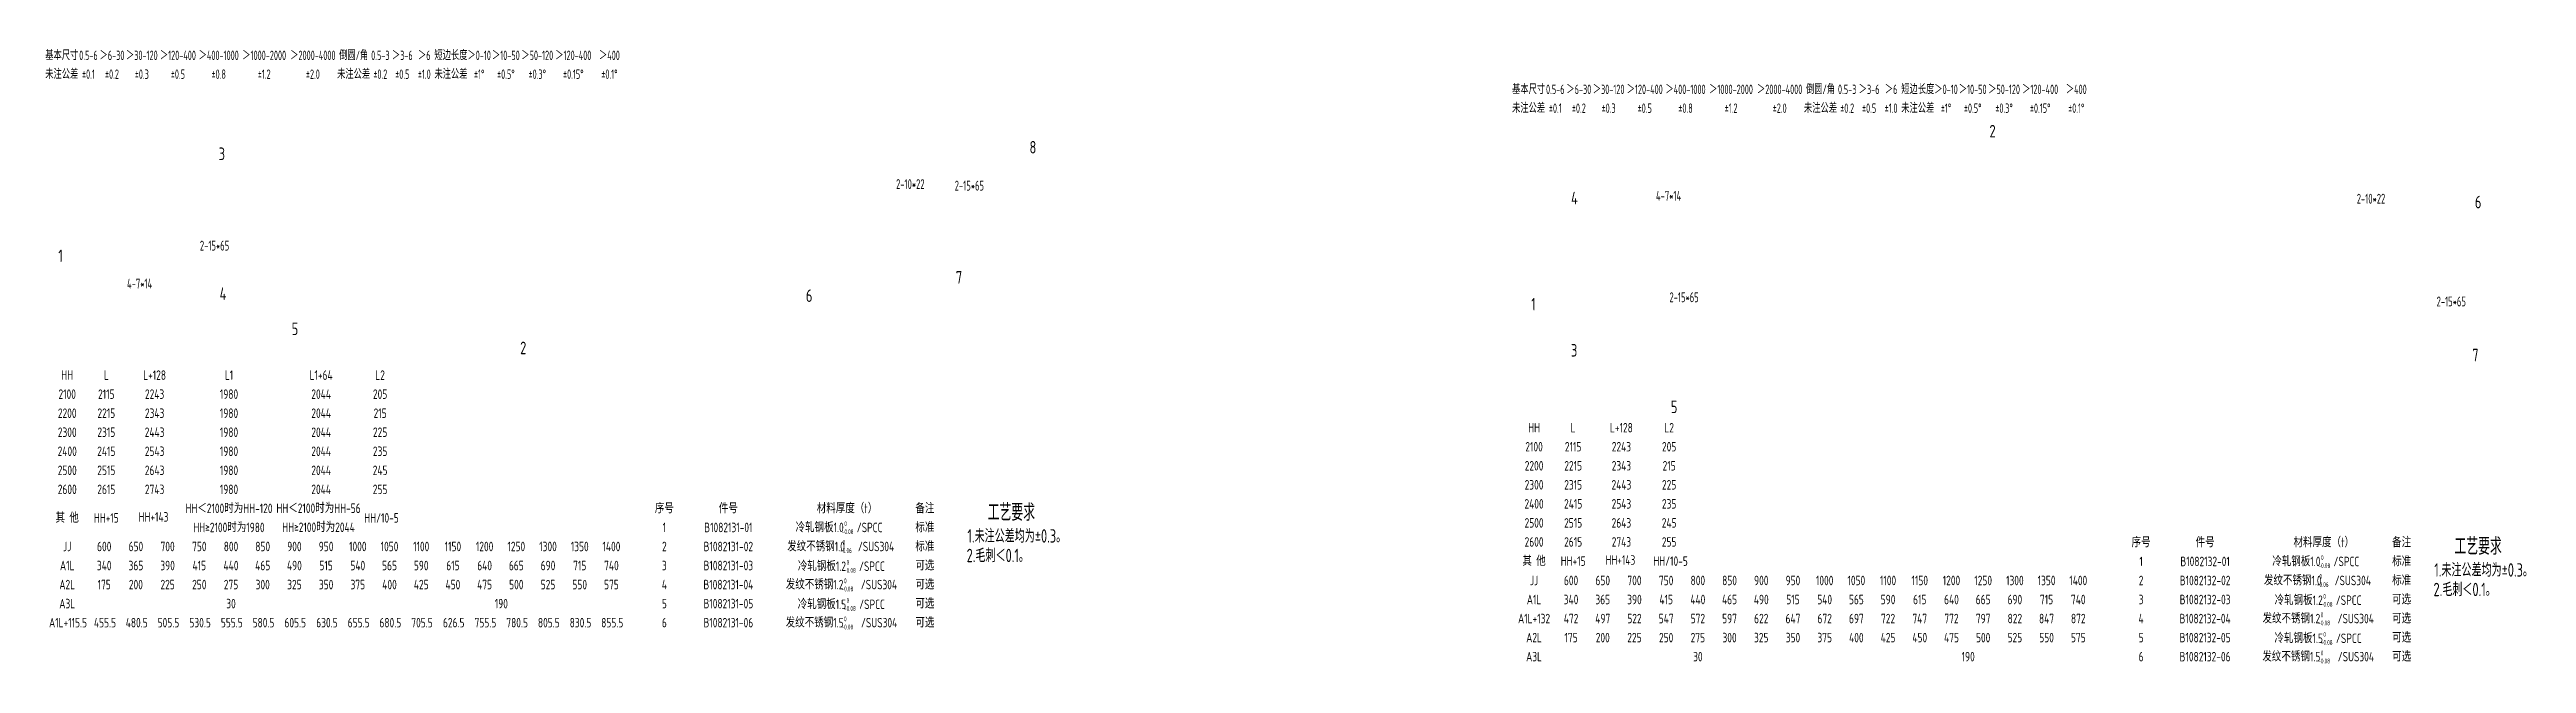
# Model space of a CAD drawing. Header units: inches. Extents: x 14216 to 120088, y -28688 to 23559.
# Drawn here: x 18645 to 25677, y -15624 to -13884 of the extents above; entities that cross this region are included whole.
import ezdxf
from ezdxf.enums import TextEntityAlignment as Align

# ---------------------------------------------------------------- set-up
doc = ezdxf.new("R2010")
doc.units = ezdxf.units.IN
doc.header["$LTSCALE"] = 0.3
doc.header["$MEASUREMENT"] = 0
for name, color, linetype in [('1粗实线', 4, 'Continuous'), ('2', 2, 'Continuous'), ('2细实线', 2, 'Continuous')]:
    doc.layers.add(name, color=color, linetype=linetype)
doc.layers.add('粗实线', color=7, linetype='Continuous', lineweight=30)
doc.styles.add('HZ', font='isocp2.shx', dxfattribs={"width": 0.7, "bigfont": 'hztxt.shx'})

msp = doc.modelspace()

# ---------------------------------------------------------------- texts
at = {"layer": '1粗实线', "color": 4, "style": 'HZ', "width": 0.8}
for s, p in [('2', (24152.2, -14132.9)), ('3', (19125, -14197.1)), ('8', (21426.9, -14178.4)), ('4', (22964.4, -14322.7)), ('6', (25530.4, -14333.9)), ('1', (18669.6, -14486.4)), ('7', (21217.7, -14547.3)), ('4', (19127.7, -14593.8)), ('6', (20792.1, -14599.4)), ('1', (22851.2, -14623.3)), ('5', (19332.2, -14693.4)), ('2', (19980.8, -14747.6)), ('3', (22964.1, -14754.3)), ('7', (25522.7, -14767.9)), ('5', (23247.6, -14914.8))]:
    msp.add_text(s, height=35.6, dxfattribs=at).set_placement(p)
at = {"layer": '1粗实线', "color": 6, "char_height": 28, "attachment_point": 5, "style": 'HZ'}
for s, insert in [('\\A1;2-10*22', (21088.5, -14265.2)), ('\\A1;2-15*65', (21256.1, -14269.6)), ('\\A1;4-7*14', (23241.2, -14298.4)), ('\\A1;2-10*22', (25235.4, -14306.6)), ('\\A1;2-15*65', (19113.2, -14439.7)), ('\\A1;4-7*14', (18900.5, -14547.5)), ('\\A1;2-15*65', (23285.2, -14586.1)), ('\\A1;2-15*65', (25463.2, -14598.1))]:
    msp.add_mtext(s, dxfattribs=dict(at, insert=insert))
at = {"layer": '2', "style": 'HZ', "width": 0.8}
for s, p in [('HH', (18694.9, -14806.9)), ('L', (18805.9, -14806.9)), ('L+128', (18943, -14806.9)), ('L1', (19154.2, -14806.9)), ('L1+64', (19415.8, -14806.9)), ('L2', (19583.2, -14806.9)), ('2200', (18694.9, -14914.9)), ('2100', (18694.9, -14860.9)), ('2215', (18805.9, -14914.9)), ('2115', (18805.9, -14860.9)), ('2343', (18943, -14914.9)), ('2243', (18943, -14860.9)), ('1980', (19154.2, -14860.9)), ('1980', (19154.2, -14914.9)), ('2044', (19415.8, -14860.9)), ('2044', (19415.8, -14914.9)), ('205', (19583.2, -14860.9)), ('215', (19583.2, -14914.9)), ('2300', (18694.9, -14968.9)), ('2315', (18805.9, -14968.9)), ('2443', (18943, -14968.9)), ('1980', (19154.2, -14968.9)), ('2044', (19415.8, -14968.9)), ('225', (19583.2, -14968.9)), ('HH', (22859.3, -14956)), ('L', (22970.3, -14956)), ('L+128', (23107.3, -14956)), ('L2', (23242.8, -14956)), ('2400', (18694.9, -15022.9)), ('2415', (18805.9, -15022.9)), ('2543', (18943, -15022.9)), ('1980', (19154.2, -15022.9)), ('2044', (19415.8, -15022.9)), ('235', (19583.2, -15022.9)), ('2100', (22859.3, -15010)), ('2115', (22970.3, -15010)), ('2243', (23107.3, -15010)), ('205', (23242.8, -15010)), ('2500', (18694.9, -15076.9)), ('2600', (18694.9, -15130.9)), ('2515', (18805.9, -15076.9)), ('2615', (18805.9, -15130.9)), ('2643', (18943, -15076.9)), ('2743', (18943, -15130.9)), ('1980', (19154.2, -15076.9)), ('1980', (19154.2, -15130.9)), ('2044', (19415.8, -15076.9)), ('2044', (19415.8, -15130.9)), ('245', (19583.2, -15076.9)), ('255', (19583.2, -15130.9)), ('2300', (22859.3, -15118)), ('2200', (22859.3, -15064)), ('2315', (22970.3, -15118)), ('2215', (22970.3, -15064)), ('2443', (23107.3, -15118)), ('2343', (23107.3, -15064)), ('225', (23242.8, -15118)), ('215', (23242.8, -15064)), ('HH＜2100时为HH-120', (19154.2, -15184.9)), ('HH＜2100时为HH-56', (19408.4, -15184.4)), ('序号', (20390.2, -15184.9)), ('件号', (20571.9, -15184.9)), ('材料厚度（t）', (20908.8, -15184.9)), ('备注', (21129.8, -15184.9)), ('2400', (22859.3, -15172)), ('2415', (22970.3, -15172)), ('2543', (23107.3, -15172)), ('235', (23242.8, -15172)), ('其 他', (18694.9, -15211.9)), ('HH+15', (18805.9, -15211.9)), ('HH+143', (18939.9, -15209)), ('HH≥2100时为1980', (19154.2, -15238.9)), ('HH≥2100时为2044', (19408.4, -15238.4)), ('HH/10-5', (19587.3, -15211.9)), ('1', (20390.2, -15238.9)), ('B1082131-01', (20571.9, -15238.9)), ('冷轧钢板1.0   /SPCC', (20886.1, -15238.9)), ('标准', (21129.8, -15238.9)), ('2500', (22859.3, -15226)), ('2515', (22970.3, -15226)), ('2643', (23107.3, -15226)), ('245', (23242.8, -15226)), ('2', (20390.2, -15292.9)), ('B1082131-02', (20571.9, -15292.9)), ('发纹不锈钢1.0   /SUS304 ', (20896.9, -15292.9)), ('标准', (21129.8, -15292.9)), ('其 他', (22859.3, -15334.3)), ('2600', (22859.3, -15280)), ('HH+15', (22970.3, -15334.3)), ('2615', (22970.3, -15280)), ('HH+143', (23104.3, -15331.3)), ('2743', (23107.3, -15280)), ('HH/10-5', (23246.9, -15334.3)), ('255', (23242.8, -15280)), ('序号', (24582.7, -15281.3)), ('1', (24582.7, -15335.3)), ('B1082132-01', (24764.4, -15335.3)), ('件号', (24764.4, -15281.3)), ('冷轧钢板1.0   /SPCC', (25078.6, -15335.3)), ('材料厚度（t）', (25101.3, -15281.3)), ('标准', (25322.4, -15335.3)), ('备注', (25322.4, -15281.3)), ('4', (20390.2, -15400.9)), ('3', (20390.2, -15346.9)), ('B1082131-04', (20571.9, -15400.9)), ('B1082131-03', (20571.9, -15346.9)), ('发纹不锈钢1.2    /SUS304 ', (20899.1, -15400.9)), ('冷轧钢板1.2   /SPCC', (20892.6, -15348.9)), ('可选', (21129.8, -15346.9)), ('可选', (21129.8, -15400.9)), ('2', (24582.7, -15389.3)), ('B1082132-02', (24764.4, -15389.3)), ('发纹不锈钢1.0   /SUS304 ', (25089.4, -15389.3)), ('标准', (25322.4, -15389.3)), ('5', (20390.2, -15454.9)), ('B1082131-05', (20571.9, -15454.9)), ('冷轧钢板1.5   /SPCC', (20892.6, -15456.9)), ('可选', (21129.8, -15454.9)), ('3', (24582.7, -15443.3)), ('B1082132-03', (24764.4, -15443.3)), ('冷轧钢板1.2   /SPCC', (25085.1, -15445.3)), ('可选', (25322.4, -15443.3)), ('6', (20390.2, -15508.9)), ('B1082131-06', (20571.9, -15508.9)), ('发纹不锈钢1.5    /SUS304 ', (20899.1, -15508.9)), ('可选', (21129.8, -15508.9)), ('4', (24582.7, -15497.3)), ('5', (24582.7, -15551.3)), ('B1082132-04', (24764.4, -15497.3)), ('B1082132-05', (24764.4, -15551.3)), ('发纹不锈钢1.2    /SUS304 ', (25091.6, -15497.3)), ('冷轧钢板1.5   /SPCC', (25085.1, -15553.3)), ('可选', (25322.4, -15497.3)), ('可选', (25322.4, -15551.3)), ('6', (24582.7, -15605.3)), ('B1082132-06', (24764.4, -15605.3)), ('发纹不锈钢1.5    /SUS304 ', (25091.6, -15605.3)), ('可选', (25322.4, -15605.3))]:
    msp.add_text(s, height=27, dxfattribs=at).set_placement(p, align=Align.MIDDLE_CENTER)
at = {"layer": '2', "color": 6, "style": 'HZ', "width": 0.75}
for s, p in [('1.未注公差均为±0.3。', (21250.6, -15282)), ('2.毛刺＜0.1。', (21248.4, -15337.4)), ('2.毛刺＜0.1。', (25412.8, -15433.8)), ('1.未注公差均为±0.3。', (25414.9, -15378.4))]:
    msp.add_text(s, height=38, dxfattribs=at).set_placement(p)
at = {"layer": '2', "char_height": 13.73, "attachment_point": 1, "style": 'HZ'}
for s, insert in [(' 0\\P-0.08', (20894.2, -15221.1)), (' 0\\P-0.06', (20889.6, -15274.6)), (' 0\\P-0.08', (25086.7, -15317.5)), (' 0\\P-0.08', (20893.5, -15383.5)), (' 0\\P-0.08', (20900.7, -15331)), (' 0\\P-0.06', (25082.1, -15371)), (' 0\\P-0.08', (20900.7, -15439)), (' 0\\P-0.08', (25093.2, -15427.4)), (' 0\\P-0.08', (20893.5, -15491.5)), (' 0\\P-0.08', (25086, -15479.9)), (' 0\\P-0.08', (25093.2, -15535.4)), (' 0\\P-0.08', (25086, -15587.9))]:
    msp.add_mtext(s, dxfattribs=dict(at, insert=insert))
at = {"layer": '2细实线', "linetype": 'ByBlock', "style": 'HZ', "width": 0.65}
for s, p in [('基本尺寸', (18679.5, -13900.1)), ('0.5-6', (18755.2, -13900.1)), ('＞6-30', (18822, -13900.1)), ('＞30-120', (18906.7, -13900.1)), ('＞120-400', (19009.2, -13900.1)), ('＞400-1000', (19125, -13900.1)), ('＞1000-2000', (19254.2, -13900.1)), ('＞2000-4000', (19392.3, -13900.1)), ('倒圆/角', (19508.1, -13900.1)), ('0.5-3', (19583.9, -13900.1)), ('＞3-6', (19646.2, -13900.1)), ('＞6', (19708.6, -13900.1)), ('短边长度', (19784.3, -13900.1)), ('＞0-10', (19864.5, -13900.1)), ('＞10-50', (19940.3, -13900.1)), ('＞50-120', (20029.4, -13900.1)), ('＞120-400', (20131.8, -13900.1)), ('＞400', (20234.3, -13900.1)), ('未注公差', (18679.5, -13953.5)), ('%%p0.1', (18755.2, -13953.5)), ('%%p0.2', (18822, -13953.5)), ('%%p0.3', (18906.7, -13953.5)), ('%%p0.5', (19009.2, -13953.5)), ('%%p0.8', (19125, -13953.5)), ('%%p1.2', (19254.2, -13953.5)), ('%%p2.0', (19392.3, -13953.5)), ('未注公差', (19508.1, -13953.5)), ('%%p0.2', (19583.9, -13953.5)), ('%%p0.5', (19646.2, -13953.5)), ('%%p1.0', (19708.6, -13953.5)), ('未注公差', (19784.3, -13953.5)), ('%%p1%%d', (19864.5, -13953.5)), ('%%p0.5%%d', (19940.3, -13953.5)), ('%%p0.3%%d', (20029.4, -13953.5)), ('%%p0.15%%d', (20131.8, -13953.5)), ('%%p0.1%%d', (20234.3, -13953.5)), ('基本尺寸', (22843.8, -13996.5)), ('0.5-6', (22919.6, -13996.5)), ('＞6-30', (22986.4, -13996.5)), ('＞30-120', (23071, -13996.5)), ('＞120-400', (23173.5, -13996.5)), ('＞400-1000', (23289.3, -13996.5)), ('＞1000-2000', (23418.5, -13996.5)), ('＞2000-4000', (23556.6, -13996.5)), ('倒圆/角', (23672.5, -13996.5)), ('0.5-3', (23748.2, -13996.5)), ('＞3-6', (23810.6, -13996.5)), ('＞6', (23872.9, -13996.5)), ('短边长度', (23948.7, -13996.5)), ('＞0-10', (24028.9, -13996.5)), ('＞10-50', (24104.6, -13996.5)), ('＞50-120', (24193.7, -13996.5)), ('＞120-400', (24296.2, -13996.5)), ('＞400', (24398.6, -13996.5)), ('未注公差', (22843.8, -14049.9)), ('%%p0.1', (22919.6, -14049.9)), ('%%p0.2', (22986.4, -14049.9)), ('%%p0.3', (23071, -14049.9)), ('%%p0.5', (23173.5, -14049.9)), ('%%p0.8', (23289.3, -14049.9)), ('%%p1.2', (23418.5, -14049.9)), ('%%p2.0', (23556.6, -14049.9)), ('未注公差', (23672.5, -14049.9)), ('%%p0.2', (23748.2, -14049.9)), ('%%p0.5', (23810.6, -14049.9)), ('%%p1.0', (23872.9, -14049.9)), ('未注公差', (23948.7, -14049.9)), ('%%p1%%d', (24028.9, -14049.9)), ('%%p0.5%%d', (24104.6, -14049.9)), ('%%p0.3%%d', (24193.7, -14049.9)), ('%%p0.15%%d', (24296.2, -14049.9)), ('%%p0.1%%d', (24398.6, -14049.9))]:
    msp.add_text(s, height=26.73, dxfattribs=at).set_placement(p, align=Align.MIDDLE_CENTER)
at = {"layer": '2细实线', "style": 'HZ', "width": 0.8}
for s, p in [('JJ', (18694.9, -15292.9)), ('600', (18799.9, -15292.9)), ('650', (18889.9, -15292.9)), ('700', (18979.9, -15292.9)), ('750', (19069.9, -15292.9)), ('800', (19159.9, -15292.9)), ('850', (19249.9, -15292.9)), ('900', (19339.9, -15292.9)), ('950', (19429.9, -15292.9)), ('1000', (19519.9, -15292.9)), ('1050', (19609.9, -15292.9)), ('1100', (19699.9, -15292.9)), ('1150', (19789.9, -15292.9)), ('1200', (19879.9, -15292.9)), ('1250', (19969.9, -15292.9)), ('1300', (20059.9, -15292.9)), ('1350', (20149.9, -15292.9)), ('1400', (20239.9, -15292.9)), ('A2L', (18694.9, -15400.9)), ('A1L', (18694.9, -15346.9)), ('340', (18799.9, -15346.9)), ('175', (18799.9, -15400.9)), ('365', (18889.9, -15346.9)), ('200', (18889.9, -15400.9)), ('390', (18979.9, -15346.9)), ('225', (18979.9, -15400.9)), ('250', (19069.9, -15400.9)), ('415', (19069.9, -15346.9)), ('440', (19159.9, -15346.9)), ('275', (19159.9, -15400.9)), ('465', (19249.9, -15346.9)), ('300', (19249.9, -15400.9)), ('490', (19339.9, -15346.9)), ('325', (19339.9, -15400.9)), ('350', (19429.9, -15400.9)), ('515', (19429.9, -15346.9)), ('375', (19519.9, -15400.9)), ('540', (19519.9, -15346.9)), ('565', (19609.9, -15346.9)), ('400', (19609.9, -15400.9)), ('425', (19699.9, -15400.9)), ('590', (19699.9, -15346.9)), ('450', (19789.9, -15400.9)), ('615', (19789.9, -15346.9)), ('475', (19879.9, -15400.9)), ('640', (19879.9, -15346.9)), ('665', (19969.9, -15346.9)), ('500', (19969.9, -15400.9)), ('690', (20059.9, -15346.9)), ('525', (20059.9, -15400.9)), ('550', (20149.9, -15400.9)), ('715', (20149.9, -15346.9)), ('740', (20239.9, -15346.9)), ('575', (20239.9, -15400.9)), ('JJ', (22859.3, -15389.3)), ('600', (22964.3, -15389.3)), ('650', (23054.3, -15389.3)), ('700', (23144.3, -15389.3)), ('750', (23234.3, -15389.3)), ('800', (23324.3, -15389.3)), ('850', (23414.3, -15389.3)), ('900', (23504.3, -15389.3)), ('950', (23594.3, -15389.3)), ('1000', (23684.3, -15389.3)), ('1050', (23774.3, -15389.3)), ('1100', (23864.3, -15389.3)), ('1150', (23954.3, -15389.3)), ('1200', (24044.3, -15389.3)), ('1250', (24134.3, -15389.3)), ('1300', (24224.3, -15389.3)), ('1350', (24314.3, -15389.3)), ('1400', (24404.3, -15389.3)), ('A3L', (18694.9, -15454.9)), ('30', (19159.9, -15454.9)), ('190', (19927.4, -15454.9)), ('A1L', (22859.3, -15443.3)), ('340', (22964.3, -15443.3)), ('365', (23054.3, -15443.3)), ('390', (23144.3, -15443.3)), ('415', (23234.3, -15443.3)), ('440', (23324.3, -15443.3)), ('465', (23414.3, -15443.3)), ('490', (23504.3, -15443.3)), ('515', (23594.3, -15443.3)), ('540', (23684.3, -15443.3)), ('565', (23774.3, -15443.3)), ('590', (23864.3, -15443.3)), ('615', (23954.3, -15443.3)), ('640', (24044.3, -15443.3)), ('665', (24134.3, -15443.3)), ('690', (24224.3, -15443.3)), ('715', (24314.3, -15443.3)), ('740', (24404.3, -15443.3)), ('A1L+115.5', (18697.2, -15508.9)), ('455.5', (18802.2, -15508.9)), ('480.5', (18892.2, -15508.9)), ('505.5', (18982.2, -15508.9)), ('530.5', (19072.2, -15508.9)), ('555.5', (19162.2, -15508.9)), ('580.5', (19252.2, -15508.9)), ('605.5', (19342.2, -15508.9)), ('630.5', (19432.2, -15508.9)), ('655.5', (19522.2, -15508.9)), ('680.5', (19612.2, -15508.9)), ('705.5', (19702.2, -15508.9)), ('626.5', (19792.2, -15508.9)), ('755.5', (19882.2, -15508.9)), ('780.5', (19972.2, -15508.9)), ('805.5', (20062.2, -15508.9)), ('830.5', (20152.2, -15508.9)), ('855.5', (20242.2, -15508.9)), ('A1L+132', (22859.3, -15497.3)), ('A2L', (22859.3, -15551.3)), ('472', (22964.3, -15497.3)), ('175', (22964.3, -15551.3)), ('497', (23054.3, -15497.3)), ('200', (23054.3, -15551.3)), ('225', (23144.3, -15551.3)), ('522', (23144.3, -15497.3)), ('547', (23234.3, -15497.3)), ('250', (23234.3, -15551.3)), ('275', (23324.3, -15551.3)), ('572', (23324.3, -15497.3)), ('597', (23414.3, -15497.3)), ('300', (23414.3, -15551.3)), ('325', (23504.3, -15551.3)), ('622', (23504.3, -15497.3)), ('647', (23594.3, -15497.3)), ('350', (23594.3, -15551.3)), ('375', (23684.3, -15551.3)), ('672', (23684.3, -15497.3)), ('697', (23774.3, -15497.3)), ('400', (23774.3, -15551.3)), ('425', (23864.3, -15551.3)), ('722', (23864.3, -15497.3)), ('450', (23954.3, -15551.3)), ('747', (23954.3, -15497.3)), ('475', (24044.3, -15551.3)), ('772', (24044.3, -15497.3)), ('797', (24134.3, -15497.3)), ('500', (24134.3, -15551.3)), ('525', (24224.3, -15551.3)), ('822', (24224.3, -15497.3)), ('847', (24314.3, -15497.3)), ('550', (24314.3, -15551.3)), ('575', (24404.3, -15551.3)), ('872', (24404.3, -15497.3)), ('A3L', (22859.3, -15605.3)), ('30', (23324.3, -15605.3)), ('190', (24091.8, -15605.3))]:
    msp.add_text(s, height=27, dxfattribs=at).set_placement(p, align=Align.MIDDLE_CENTER)
at = {"layer": '粗实线', "color": 3, "linetype": 'Continuous', "lineweight": -3, "style": 'HZ', "width": 0.7}
for p in [(21308, -15220.1), (25472.3, -15316.5)]:
    msp.add_text('工艺要求', height=48, dxfattribs=at).set_placement(p)

doc.saveas('drawing.dxf')
